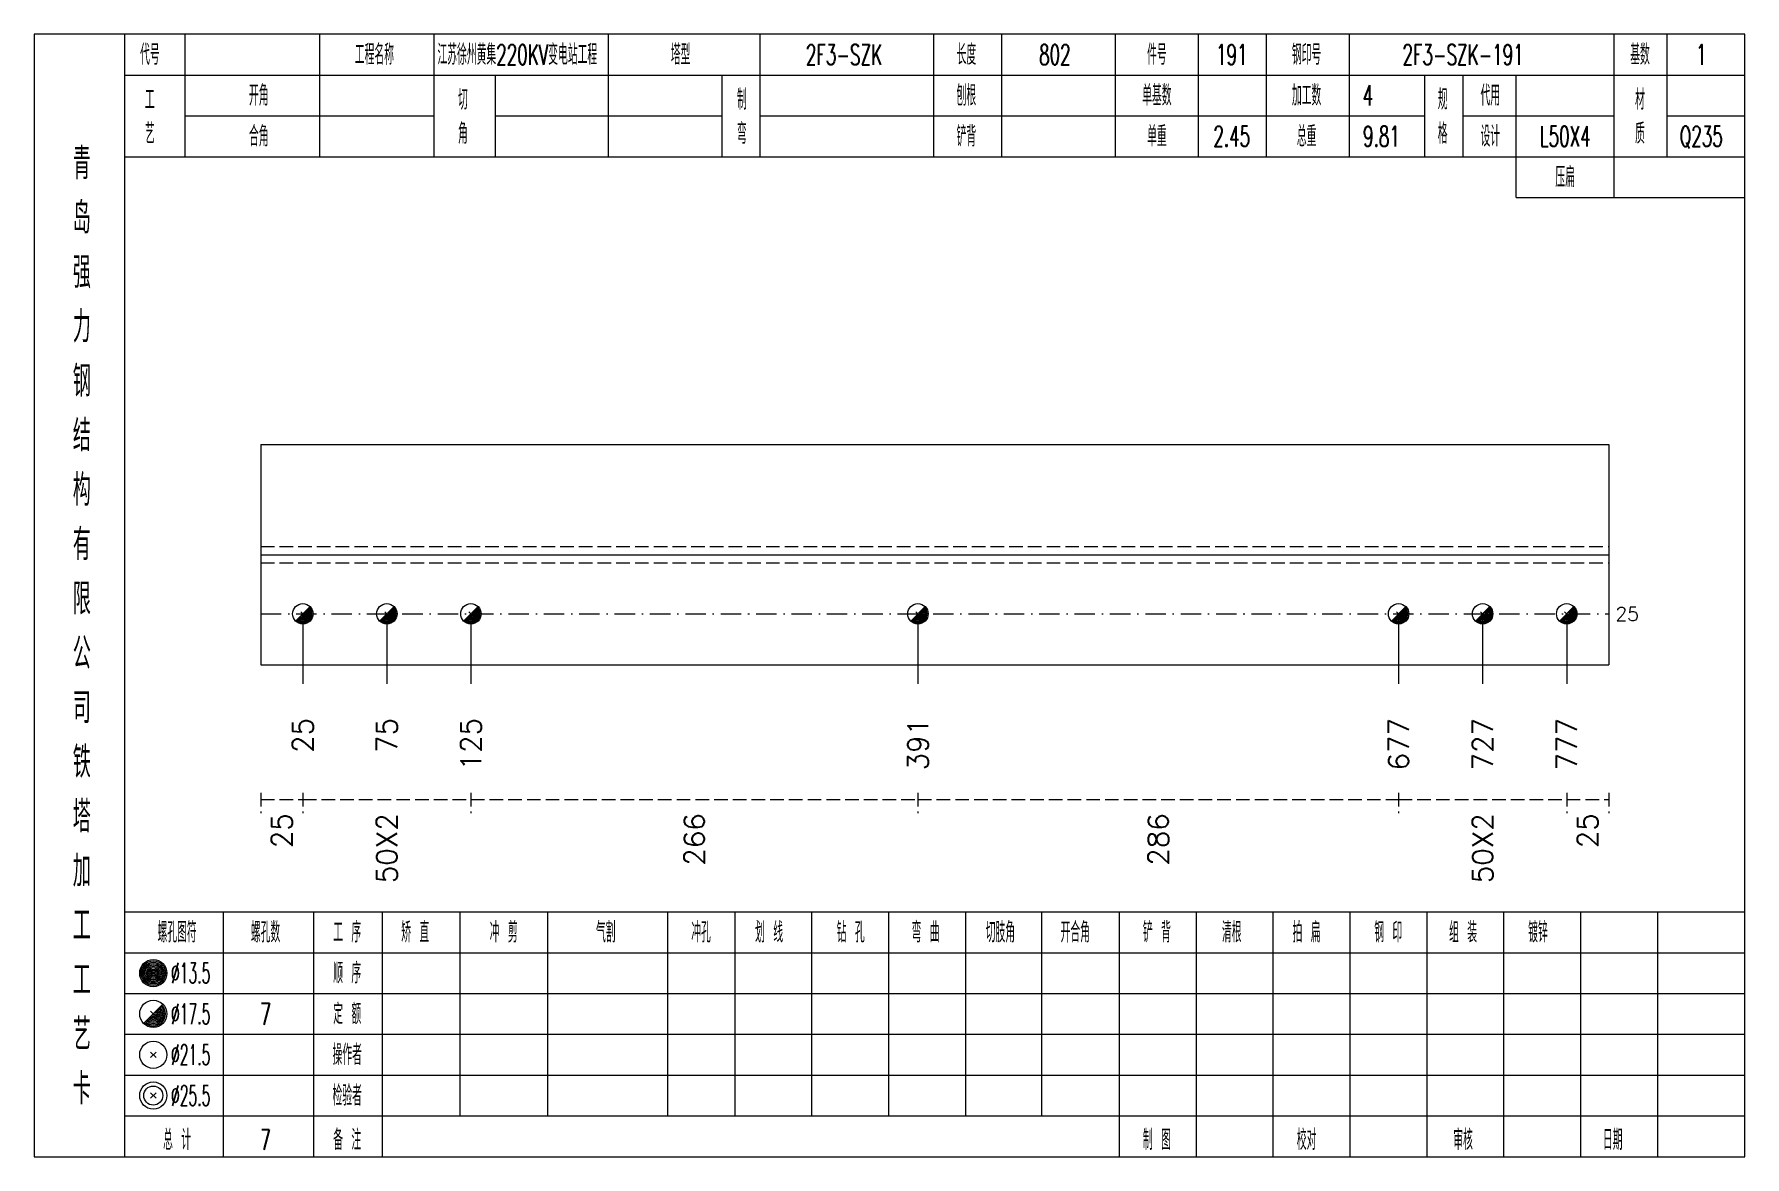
# Model space of a CAD drawing. Extents: x 0 to 4623, y -1159 to 4890.
# Drawn here: x 2802.6 to 3054, y 3825 to 3990 of the extents above; entities that cross this region are included whole.
import ezdxf
from ezdxf.enums import TextEntityAlignment as Align

# ---------------------------------------------------------------- set-up
doc = ezdxf.new("R2010")
doc.units = 0
doc.header["$MEASUREMENT"] = 0
doc.linetypes.add('一点画线', pattern=[5.2, 3, -1, 0.2, -1])
doc.linetypes.add('虚线', pattern=[2.75, 2, -0.75])
doc.layers.get('0').update_dxf_attribs({"linetype": 'CONTINUOUS', "lineweight": 25})
for name, color, linetype, lineweight in [('1', 7, 'CONTINUOUS', 25), ('4', 7, 'CONTINUOUS', 25), ('5', 7, 'CONTINUOUS', 25)]:
    doc.layers.add(name, color=color, linetype=linetype, lineweight=lineweight)
doc.styles.get("Standard").update_dxf_attribs({"font": 'simplex.shx', "width": 0.7, "height": 3, "bigfont": 'gbhzfs.shx'})

msp = doc.modelspace()

# ---------------------------------------------------------------- texts
at = {"color": 7, "linetype": 'Continuous', "lineweight": 13}
msp.add_text('25', height=2, dxfattribs=at).set_placement((3035, 3904.8), align=Align.MIDDLE_LEFT)
at = {"color": 8, "linetype": 'Continuous', "lineweight": 9}
for s, p in [('25', (2838.988, 3875.5)), ('50X2', (2854.426, 3875.5)), ('266', (2899.628, 3875.5)), ('286', (2967.802, 3875.5)), ('50X2', (3015.474, 3875.5)), ('25', (3030.912, 3875.5))]:
    msp.add_text(s, height=3, rotation=90, dxfattribs=at).set_placement(p, align=Align.MIDDLE_RIGHT)
at = {"layer": '1', "color": 7, "linetype": 'Continuous', "lineweight": 13}
for s, p in [('25', (2842.075, 3889.5)), ('75', (2854.426, 3889.5)), ('125', (2866.776, 3889.5)), ('391', (2932.48, 3889.5)), ('677', (3003.124, 3889.5)), ('727', (3015.474, 3889.5)), ('777', (3027.825, 3889.5))]:
    msp.add_text(s, height=3, rotation=90, dxfattribs=at).set_placement(p, align=Align.MIDDLE_RIGHT)
at = {"layer": '4', "color": 1, "linetype": 'Continuous', "lineweight": 13}
for s, height, width, p in [('代号', 3, 0.6, (2819.6, 3987)), ('工程名称', 3, 0.6, (2852.6, 3987)), ('江苏徐州黄集220KV变电站工程', 3, 0.6, (2873.6, 3987)), ('塔型', 3, 0.6, (2897.6, 3987)), ('2F3-SZK', 3, 0.6, (2921.6, 3987)), ('长度', 3, 0.6, (2939.6, 3987)), ('802', 3, 0.6, (2952.6, 3987)), ('件号', 3, 0.6, (2967.6, 3987)), ('191', 3, 0.6, (2978.6, 3987)), ('钢印号', 3, 0.6, (2989.6, 3987)), ('2F3-SZK-191', 3, 0.6, (3012.6, 3987)), ('基数', 3, 0.6, (3038.6, 3987)), ('1', 3, 0.6, (3047.6, 3987)), ('开角', 3, 0.6, (2835.6, 3981)), ('制', 3, 0.6, (2906.6, 3980.4)), ('刨根', 3, 0.6, (2939.6, 3981)), ('单基数', 3, 0.6, (2967.6, 3981)), ('加工数', 3, 0.6, (2989.6, 3981)), ('4', 3, 0.6, (2998.6, 3981)), ('规', 3, 0.6, (3009.6, 3980.4)), ('代用', 3, 0.6, (3016.6, 3981)), ('材', 3, 0.6, (3038.6, 3980.4)), ('工', 3, 0.6, (2819.6, 3980.4)), ('切', 3, 0.6, (2865.6, 3980.4)), ('艺', 3, 0.6, (2819.6, 3975.4)), ('角', 3, 0.6, (2865.6, 3975.4)), ('弯', 3, 0.6, (2906.6, 3975.4)), ('格', 3, 0.6, (3009.6, 3975.4)), ('质', 3, 0.6, (3038.6, 3975.4)), ('合角', 3, 0.6, (2835.6, 3975)), ('铲背', 3, 0.6, (2939.6, 3975)), ('单重', 3, 0.6, (2967.6, 3975)), ('2.45', 3, 0.6, (2978.6, 3975)), ('总重', 3, 0.6, (2989.6, 3975)), ('9.81', 3, 0.6, (3000.6, 3975)), ('设计', 3, 0.6, (3016.6, 3975)), ('L50X4', 3, 0.6, (3027.6, 3975)), ('Q235', 3, 0.6, (3047.6, 3975)), ('青', 4.6, 0.8, (2809.6, 3971)), ('压扁', 3, 0.6, (3027.6, 3969)), ('岛', 4.6, 0.8, (2809.6, 3963)), ('强', 4.6, 0.8, (2809.6, 3955)), ('力', 4.6, 0.8, (2809.6, 3947)), ('钢', 4.6, 0.8, (2809.6, 3939)), ('结', 4.6, 0.8, (2809.6, 3931)), ('构', 4.6, 0.8, (2809.6, 3923)), ('有', 4.6, 0.8, (2809.6, 3915)), ('限', 4.6, 0.8, (2809.6, 3907)), ('公', 4.6, 0.8, (2809.6, 3899)), ('司', 4.6, 0.8, (2809.6, 3891)), ('铁', 4.6, 0.8, (2809.6, 3883)), ('塔', 4.6, 0.8, (2809.6, 3875)), ('加', 4.6, 0.8, (2809.6, 3867)), ('工', 4.6, 0.8, (2809.6, 3859)), ('螺孔图符', 3, 0.6, (2823.6, 3858)), ('螺孔数', 3, 0.6, (2836.6, 3858)), ('工 序', 3, 0.6, (2848.6, 3858)), ('矫 直', 3, 0.6, (2858.6, 3858)), ('冲 剪', 3, 0.6, (2871.6, 3858)), ('气割', 3, 0.6, (2886.6, 3858)), ('冲孔', 3, 0.6, (2900.6, 3858)), ('划 线', 3, 0.6, (2910.6, 3858)), ('钻 孔', 3, 0.6, (2922.6, 3858)), ('弯 曲', 3, 0.6, (2933.6, 3858)), ('切肢角', 3, 0.6, (2944.6, 3858)), ('开合角', 3, 0.6, (2955.6, 3858)), ('铲 背', 3, 0.6, (2967.6, 3858)), ('清根', 3, 0.6, (2978.6, 3858)), ('拍 扁', 3, 0.6, (2989.6, 3858)), ('钢 印', 3, 0.6, (3001.6, 3858)), ('组 装', 3, 0.6, (3012.6, 3858)), ('镀锌', 3, 0.6, (3023.6, 3858)), ('工', 4.6, 0.8, (2809.6, 3851)), ('%%C13.5', 3, 0.5, (2825.6, 3852)), ('顺 序', 3, 0.6, (2848.6, 3852)), ('%%C17.5', 3, 0.5, (2825.6, 3846)), ('7', 3.2, 0.6, (2836.6, 3846)), ('定 额', 3, 0.6, (2848.6, 3846)), ('艺', 4.6, 0.8, (2809.6, 3843)), ('%%C21.5', 3, 0.5, (2825.6, 3840)), ('操作者', 3, 0.6, (2848.6, 3840)), ('卡', 4.6, 0.8, (2809.6, 3835)), ('%%C25.5', 3, 0.5, (2825.6, 3834)), ('检验者', 3, 0.6, (2848.6, 3834)), ('总 计', 3, 0.6, (2823.6, 3827.5)), ('7', 3, 0.6, (2836.6, 3827.5)), ('备 注', 3, 0.6, (2848.6, 3827.5)), ('制 图', 3, 0.6, (2967.6, 3827.5)), ('校对', 3, 0.6, (2989.6, 3827.5)), ('审核', 3, 0.6, (3012.6, 3827.5)), ('日期', 3, 0.6, (3034.6, 3827.5))]:
    msp.add_text(s, height=height, dxfattribs=dict(at, width=width)).set_placement(p, align=Align.MIDDLE_CENTER)

# ---------------------------------------------------------------- blocks, each defined once
blk = doc.blocks.new('孔17.5')
at = {"layer": '5', "color": 7, "linetype": 'Continuous', "lineweight": 13}
for p, q in [((-0.707, -0.707), (0.707, 0.707)), ((-0.2, 0.2), (0.2, -0.2))]:
    blk.add_line(p, q, dxfattribs=at)
blk.add_circle((0, 0), 1, dxfattribs=at)
for radius in [0.9, 0.8, 0.7, 0.6, 0.5, 0.4, 0.3, 0.2, 0.1]:
    blk.add_arc((0, 0), radius, 225, 45, dxfattribs=at)

# ---------------------------------------------------------------- linework, layer by layer
at = {"color": 7, "linetype": 'Continuous', "lineweight": 18}
for p, q in [((2835.9, 3929.7), (2835.9, 3897.3)), ((2835.9, 3929.7), (3034, 3929.7)), ((3034, 3929.7), (3034, 3897.3)), ((2835.9, 3913.5), (3034, 3913.5))]:
    msp.add_line(p, q, dxfattribs=at)
at = {"color": 1, "linetype": '虚线', "lineweight": 18}
for p, q in [((2835.9, 3914.7), (3034, 3914.7)), ((2835.9, 3912.3), (3034, 3912.3))]:
    msp.add_line(p, q, dxfattribs=at)
at = {"color": 3, "linetype": '一点画线', "lineweight": 13}
msp.add_line((2835.9, 3904.8), (3034, 3904.8), dxfattribs=at)
at = {"color": 7, "linetype": 'Continuous', "lineweight": 13}
for p, q in [((2842.075, 3904.8), (2842.075, 3894.5)), ((2854.426, 3904.8), (2854.426, 3894.5)), ((2866.776, 3904.8), (2866.776, 3894.5)), ((2932.48, 3904.8), (2932.48, 3894.5)), ((3003.124, 3904.8), (3003.124, 3894.5)), ((3015.474, 3904.8), (3015.474, 3894.5)), ((3027.825, 3904.8), (3027.825, 3894.5))]:
    msp.add_line(p, q, dxfattribs=at)
at = {"color": 8, "linetype": '虚线', "lineweight": 9}
for p, q in [((2835.9, 3878.5), (2835.9, 3875.5)), ((2835.9, 3877.5), (2842.075, 3877.5)), ((2842.075, 3878.5), (2842.075, 3875.5)), ((2842.075, 3878.5), (2842.075, 3875.5)), ((2842.075, 3877.5), (2866.776, 3877.5)), ((2866.776, 3878.5), (2866.776, 3875.5)), ((2866.776, 3878.5), (2866.776, 3875.5)), ((2866.776, 3877.5), (2932.48, 3877.5)), ((2932.48, 3878.5), (2932.48, 3875.5)), ((2932.48, 3878.5), (2932.48, 3875.5)), ((2932.48, 3877.5), (3003.124, 3877.5)), ((3003.124, 3878.5), (3003.124, 3875.5)), ((3003.124, 3878.5), (3003.124, 3875.5)), ((3003.124, 3877.5), (3027.825, 3877.5)), ((3027.825, 3878.5), (3027.825, 3875.5)), ((3027.825, 3878.5), (3027.825, 3875.5)), ((3027.825, 3877.5), (3034, 3877.5)), ((3034, 3878.5), (3034, 3875.5))]:
    msp.add_line(p, q, dxfattribs=at)
at = {"layer": '1', "color": 7, "linetype": 'Continuous', "lineweight": 18}
msp.add_line((2835.9, 3897.3), (3034, 3897.3), dxfattribs=at)
at = {"layer": '4', "color": 1, "linetype": 'Continuous', "lineweight": 18}
for p, q in [((2815.9, 3825), (2815.9, 3990)), ((2824.8, 3972), (2824.8, 3990)), ((2844.6, 3972), (2844.6, 3990)), ((2861.4, 3972), (2861.4, 3990)), ((2887, 3972), (2887, 3990)), ((2909.3, 3972), (2909.3, 3990)), ((2934.8, 3972), (2934.8, 3990)), ((2944.8, 3972), (2944.8, 3990)), ((2961.5, 3972), (2961.5, 3990)), ((2973.7, 3972), (2973.7, 3990)), ((2983.7, 3972), (2983.7, 3990)), ((2995.9, 3972), (2995.9, 3990)), ((3034.8, 3966), (3034.8, 3990)), ((3042.6, 3972), (3042.6, 3990)), ((2815.9, 3984), (3054, 3984)), ((2870.4, 3972), (2870.4, 3984)), ((2903.7, 3972), (2903.7, 3984)), ((3007, 3972), (3007, 3984)), ((3012.6, 3972), (3012.6, 3984)), ((3020.4, 3966), (3020.4, 3984)), ((2824.8, 3978), (2861.4, 3978)), ((2870.4, 3978), (2903.7, 3978)), ((2909.3, 3978), (3007, 3978)), ((3012.6, 3978), (3034.8, 3978)), ((3042.6, 3978), (3054, 3978)), ((2815.9, 3972), (3054, 3972)), ((3020.4, 3966), (3054, 3966)), ((2815.9, 3861), (3054, 3861)), ((2830.4, 3825), (2830.4, 3861)), ((2843.7, 3825), (2843.7, 3861)), ((2853.8, 3825), (2853.8, 3861)), ((2865.2, 3831), (2865.2, 3861)), ((2878.1, 3831), (2878.1, 3861)), ((2895.7, 3831), (2895.7, 3861)), ((2905.6, 3831), (2905.6, 3861)), ((2916.9, 3831), (2916.9, 3861)), ((2928.2, 3831), (2928.2, 3861)), ((2939.5, 3831), (2939.5, 3861)), ((2950.7, 3831), (2950.7, 3861)), ((2962.1, 3831), (2962.1, 3861)), ((2973.4, 3831), (2973.4, 3861)), ((2984.7, 3831), (2984.7, 3861)), ((2996, 3831), (2996, 3861)), ((3007.3, 3831), (3007.3, 3861)), ((3018.6, 3831), (3018.6, 3861)), ((3029.9, 3831), (3029.9, 3861)), ((3041.2, 3831), (3041.2, 3861)), ((2815.9, 3855), (3054, 3855)), ((2815.9, 3849), (3054, 3849)), ((2815.9, 3843), (3054, 3843)), ((2815.9, 3837), (3054, 3837)), ((2815.9, 3831), (3054, 3831)), ((2962.1, 3825), (2962.1, 3831)), ((2973.4, 3825), (2973.4, 3831)), ((2984.7, 3825), (2984.7, 3831)), ((2996, 3825), (2996, 3831)), ((3007.3, 3825), (3007.3, 3831)), ((3018.6, 3825), (3018.6, 3831)), ((3029.9, 3825), (3029.9, 3831)), ((3041.2, 3825), (3041.2, 3831))]:
    msp.add_line(p, q, dxfattribs=at)
at = {"layer": '4', "color": 7, "linetype": 'Continuous', "lineweight": 13}
for p, q in [((2819.9, 3851.8), (2820.3, 3852.2)), ((2820.3, 3851.8), (2819.9, 3852.2)), ((2818.686, 3844.586), (2821.514, 3847.414)), ((2819.7, 3846.4), (2820.5, 3845.6)), ((2819.7, 3839.6), (2820.5, 3840.4)), ((2819.7, 3840.4), (2820.5, 3839.6)), ((2819.7, 3833.6), (2820.5, 3834.4)), ((2819.7, 3834.4), (2820.5, 3833.6))]:
    msp.add_line(p, q, dxfattribs=at)
at = {"layer": '4', "color": 1, "linetype": 'Continuous', "lineweight": 18}
msp.add_lwpolyline([(2802.6, 3990), (2802.6, 3825), (3054, 3825), (3054, 3990)], close=True, dxfattribs=at)
at = {"layer": '4', "color": 7, "linetype": 'Continuous', "lineweight": 13}
for centre, radius in [((2820.1, 3852), 2), ((2820.1, 3852), 1.8), ((2820.1, 3852), 1.6), ((2820.1, 3852), 1.4), ((2820.1, 3852), 1.2), ((2820.1, 3852), 1), ((2820.1, 3852), 0.8), ((2820.1, 3852), 0.6), ((2820.1, 3852), 0.4), ((2820.1, 3852), 0.2), ((2820.1, 3846), 2), ((2820.1, 3840), 2), ((2820.1, 3834), 2), ((2820.1, 3834), 1.4)]:
    msp.add_circle(centre, radius, dxfattribs=at)
for radius in [1.8, 1.6, 1.4, 1.2, 1, 0.8, 0.6, 0.4, 0.2]:
    msp.add_arc((2820.1, 3846), radius, 225, 45, dxfattribs=at)

# ---------------------------------------------------------------- block references
at = {"layer": '1', "color": 7, "linetype": 'Continuous', "lineweight": 13, "xscale": 1.5, "yscale": 1.5, "zscale": 1.5}
for p in [(2842.075, 3904.8), (2854.426, 3904.8), (2866.776, 3904.8), (2932.48, 3904.8), (3003.124, 3904.8), (3015.474, 3904.8), (3027.825, 3904.8)]:
    msp.add_blockref('孔17.5', p, dxfattribs=at)

msp.set_redraw_order([(e.dxf.handle, doc.entitydb.next_handle()) for e in msp.query("TEXT MTEXT ATTDEF DIMENSION ARC_DIMENSION")])  # texts and dimensions are drawn at this point

doc.saveas('drawing.dxf')
